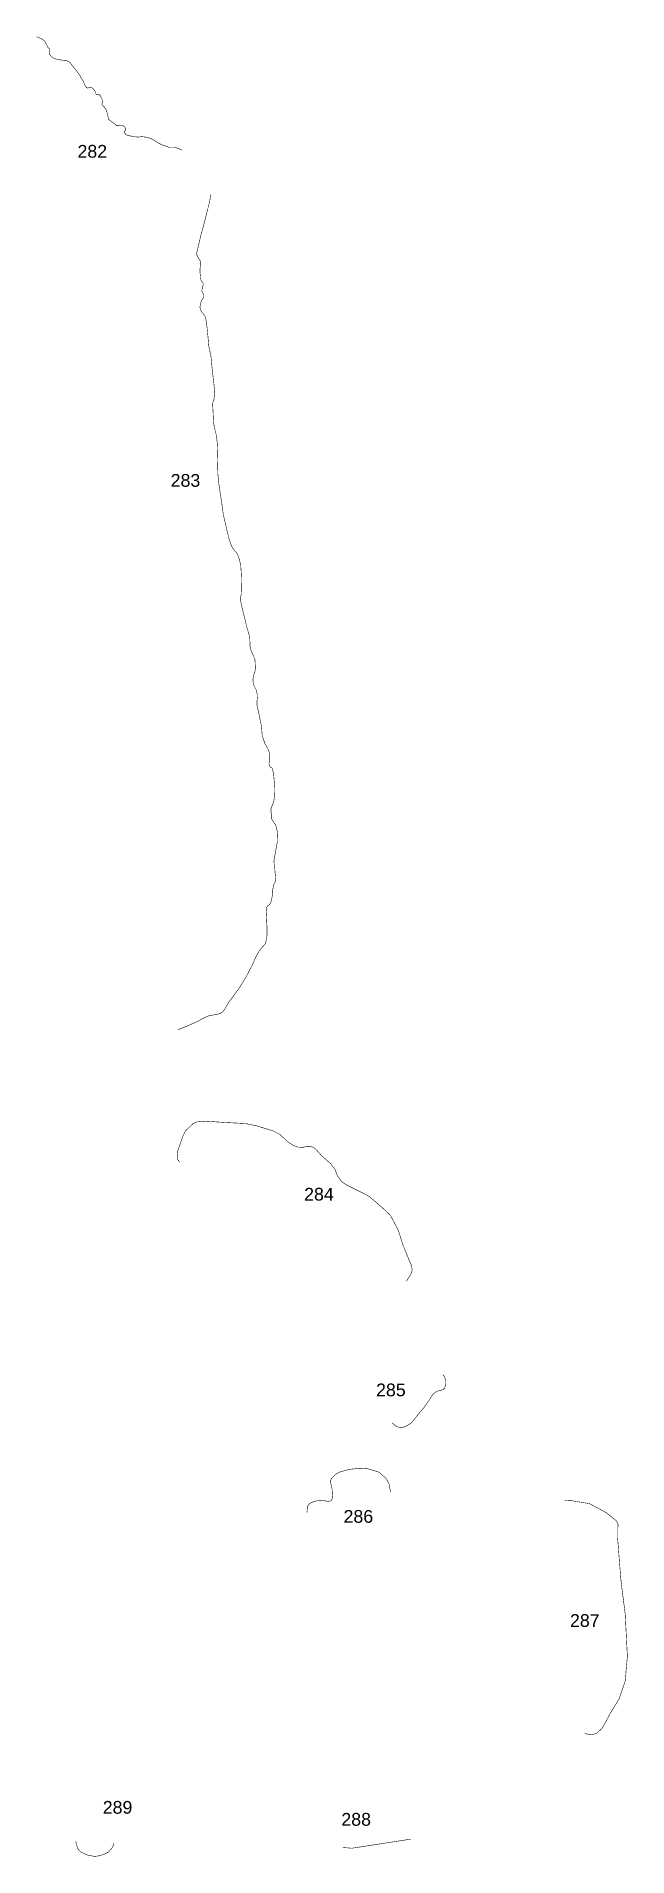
# Model space of a CAD drawing. Header units: metres. Extents: x 254121 to 358116, y 1739230 to 2227325.
# Drawn here: x 320944 to 324199, y 1836608 to 1846624 of the extents above; entities that cross this region are included whole.
import ezdxf

# ---------------------------------------------------------------- set-up
doc = ezdxf.new("R2010")
doc.units = ezdxf.units.M
doc.layers.add('NATURALLY PROTECTED', color=3, linetype='Continuous')
doc.styles.get("Standard").update_dxf_attribs({"font": 'arial.ttf'})

msp = doc.modelspace()

# ---------------------------------------------------------------- texts
at = {"char_height": 70, "attachment_point": 1}
for s, insert in [('282', (321170, 1846027)), ('283', (321683, 1844216)), ('284', (322418, 1840288)), ('285', (322814, 1839211)), ('286', (322635, 1838515)), ('287', (323882, 1837942)), ('289', (321309, 1836914)), ('288', (322623, 1836848))]:
    msp.add_mtext_dynamic_manual_height_columns(s, width=95.17, gutter_width=1, heights=[0], dxfattribs=dict(at, insert=insert))

# ---------------------------------------------------------------- linework, layer by layer
at = {"layer": 'NATURALLY PROTECTED', "const_width": 3, "flags": 128}
for points in [[(320945, 1846623), (320947, 1846622), (320956, 1846618), (320965, 1846614), (320974, 1846610), (320983, 1846604), (320990, 1846598), (320994, 1846589), (321001, 1846577), (321006, 1846566), (321009, 1846562), (321015, 1846557), (321016, 1846553), (321015, 1846547), (321014, 1846537), (321015, 1846529), (321021, 1846519), (321031, 1846509), (321042, 1846503), (321061, 1846497), (321074, 1846495), (321094, 1846493), (321102, 1846493), (321116, 1846489), (321129, 1846480), (321140, 1846465), (321164, 1846436), (321181, 1846413), (321187, 1846402), (321201, 1846380), (321211, 1846355), (321217, 1846346), (321222, 1846341), (321228, 1846340), (321235, 1846343), (321241, 1846344), (321248, 1846342), (321258, 1846335), (321263, 1846327), (321266, 1846324), (321268, 1846320), (321269, 1846316), (321269, 1846313), (321269, 1846310), (321270, 1846308), (321272, 1846306), (321275, 1846305), (321279, 1846306), (321284, 1846306), (321287, 1846305), (321291, 1846303), (321296, 1846298), (321299, 1846292), (321303, 1846285), (321306, 1846278), (321306, 1846274), (321307, 1846265), (321306, 1846258), (321305, 1846252), (321305, 1846250), (321306, 1846247), (321310, 1846243), (321317, 1846237), (321320, 1846232), (321324, 1846226), (321327, 1846221), (321330, 1846211), (321334, 1846202), (321337, 1846186), (321341, 1846174), (321342, 1846167), (321345, 1846165), (321347, 1846162), (321351, 1846160), (321355, 1846157), (321357, 1846155), (321361, 1846153), (321365, 1846150), (321370, 1846147), (321375, 1846143), (321378, 1846139), (321381, 1846136), (321383, 1846135), (321387, 1846135), (321392, 1846135), (321396, 1846135), (321400, 1846134), (321403, 1846133), (321406, 1846133), (321409, 1846134), (321413, 1846134), (321418, 1846133), (321423, 1846132), (321427, 1846129), (321430, 1846126), (321433, 1846121), (321434, 1846117), (321434, 1846112), (321433, 1846107), (321430, 1846102), (321429, 1846101), (321428, 1846100), (321429, 1846097), (321431, 1846095), (321432, 1846093), (321432, 1846091), (321432, 1846089), (321434, 1846086), (321440, 1846082), (321447, 1846079), (321457, 1846077), (321470, 1846075), (321484, 1846072), (321501, 1846070), (321510, 1846071), (321518, 1846072), (321531, 1846072), (321546, 1846070), (321563, 1846066), (321581, 1846059), (321590, 1846054), (321605, 1846044), (321616, 1846037), (321639, 1846026), (321662, 1846019), (321671, 1846015), (321678, 1846013), (321685, 1846013), (321691, 1846013), (321705, 1846013), (321722, 1846009), (321736, 1846003), (321745, 1845998)], [(321904, 1845753), (321898, 1845717), (321862, 1845575), (321849, 1845528), (321835, 1845469), (321826, 1845430), (321828, 1845420), (321834, 1845407), (321841, 1845397), (321846, 1845389), (321848, 1845379), (321848, 1845365), (321845, 1845348), (321844, 1845329), (321847, 1845306), (321848, 1845292), (321851, 1845280), (321855, 1845274), (321861, 1845268), (321862, 1845263), (321862, 1845257), (321860, 1845249), (321855, 1845228), (321855, 1845223), (321858, 1845216), (321862, 1845207), (321864, 1845200), (321864, 1845193), (321862, 1845184), (321854, 1845173), (321851, 1845165), (321845, 1845139), (321845, 1845131), (321847, 1845120), (321857, 1845103), (321866, 1845094), (321871, 1845087), (321876, 1845073), (321881, 1845044), (321889, 1844966), (321893, 1844920), (321905, 1844865), (321911, 1844799), (321922, 1844703), (321926, 1844669), (321921, 1844624), (321916, 1844613), (321914, 1844598), (321916, 1844569), (321919, 1844505), (321922, 1844482), (321928, 1844455), (321936, 1844423), (321940, 1844382), (321942, 1844334), (321941, 1844292), (321943, 1844217), (321949, 1844157), (321963, 1844066), (321972, 1844000), (321978, 1843971), (321986, 1843936), (322005, 1843857), (322019, 1843818), (322033, 1843796), (322045, 1843784), (322054, 1843769), (322062, 1843743), (322069, 1843714), (322073, 1843648), (322074, 1843580), (322073, 1843556), (322069, 1843546), (322067, 1843536), (322067, 1843523), (322071, 1843505), (322086, 1843441), (322102, 1843376), (322110, 1843348), (322116, 1843326), (322119, 1843307), (322120, 1843269), (322126, 1843244), (322136, 1843222), (322147, 1843195), (322149, 1843163), (322150, 1843140), (322145, 1843122), (322140, 1843110), (322138, 1843101), (322136, 1843084), (322138, 1843064), (322144, 1843048), (322155, 1843026), (322159, 1843008), (322160, 1842981), (322158, 1842958), (322158, 1842946), (322161, 1842928), (322167, 1842909), (322171, 1842885), (322178, 1842852), (322183, 1842830), (322185, 1842806), (322187, 1842777), (322193, 1842760), (322202, 1842733), (322213, 1842714), (322221, 1842698), (322226, 1842684), (322229, 1842666), (322228, 1842648), (322226, 1842632), (322225, 1842620), (322226, 1842613), (322232, 1842603), (322241, 1842598), (322244, 1842594), (322246, 1842581), (322250, 1842565), (322254, 1842519), (322257, 1842487), (322256, 1842449), (322250, 1842412), (322243, 1842395), (322236, 1842377), (322235, 1842366), (322236, 1842354), (322239, 1842339), (322239, 1842321), (322242, 1842312), (322251, 1842300), (322259, 1842287), (322263, 1842280), (322268, 1842257), (322273, 1842237), (322272, 1842220), (322271, 1842195), (322264, 1842159), (322261, 1842136), (322256, 1842114), (322252, 1842089), (322253, 1842069), (322256, 1842049), (322258, 1842021), (322260, 1842005), (322261, 1841989), (322259, 1841973), (322257, 1841967), (322251, 1841958), (322249, 1841950), (322245, 1841928), (322245, 1841910), (322239, 1841875), (322234, 1841857), (322228, 1841848), (322220, 1841842), (322213, 1841834), (322210, 1841824), (322209, 1841807), (322211, 1841771), (322213, 1841732), (322213, 1841694), (322214, 1841679), (322210, 1841653), (322204, 1841631), (322187, 1841612), (322172, 1841593), (322153, 1841561), (322137, 1841523), (322098, 1841448), (322056, 1841380), (322002, 1841308), (321982, 1841273), (321970, 1841257), (321960, 1841249), (321938, 1841243), (321894, 1841235), (321863, 1841222), (321834, 1841205), (321775, 1841179), (321723, 1841158)], [(321732, 1840431), (321722, 1840444), (321719, 1840459), (321722, 1840491), (321740, 1840542), (321753, 1840579), (321767, 1840604), (321789, 1840625), (321807, 1840642), (321828, 1840651), (321874, 1840655), (321978, 1840648), (322094, 1840642), (322157, 1840629), (322245, 1840602), (322281, 1840584), (322303, 1840565), (322328, 1840541), (322358, 1840522), (322384, 1840512), (322415, 1840511), (322434, 1840517), (322450, 1840517), (322472, 1840510), (322487, 1840495), (322514, 1840465), (322562, 1840423), (322588, 1840390), (322600, 1840357), (322624, 1840322), (322654, 1840303), (322726, 1840267), (322776, 1840241), (322843, 1840184), (322893, 1840137), (322936, 1840056), (322961, 1839977), (322994, 1839895), (323010, 1839859), (323013, 1839834), (323005, 1839811), (322981, 1839774)], [(323182, 1839260), (323192, 1839248), (323196, 1839231), (323197, 1839206), (323192, 1839187), (323182, 1839177), (323162, 1839172), (323147, 1839168), (323126, 1839151), (323107, 1839120), (323077, 1839078), (323043, 1839038), (323010, 1838996), (322986, 1838980), (322970, 1838972), (322954, 1838970), (322937, 1838971), (322923, 1838978), (322902, 1838995)], [(322435, 1838500), (322434, 1838504), (322436, 1838533), (322447, 1838550), (322470, 1838562), (322506, 1838569), (322536, 1838565), (322550, 1838563), (322561, 1838564), (322568, 1838568), (322573, 1838580), (322574, 1838596), (322572, 1838629), (322567, 1838651), (322564, 1838665), (322564, 1838678), (322569, 1838690), (322588, 1838709), (322616, 1838725), (322668, 1838739), (322725, 1838745), (322769, 1838742), (322827, 1838725), (322869, 1838690), (322886, 1838658), (322894, 1838612)], [(323854, 1838566), (323857, 1838568), (323894, 1838566), (323990, 1838550), (324081, 1838501), (324137, 1838456), (324146, 1838440), (324145, 1838351), (324155, 1838222), (324163, 1838125), (324186, 1837942), (324198, 1837710), (324186, 1837574), (324153, 1837477), (324103, 1837395), (324071, 1837335), (324058, 1837313), (324030, 1837287), (324001, 1837278), (323981, 1837280), (323963, 1837288)], [(323005, 1836704), (322681, 1836654), (322630, 1836658)], [(321371, 1836682), (321363, 1836660), (321341, 1836633), (321319, 1836622), (321288, 1836612), (321264, 1836609), (321223, 1836617), (321188, 1836633), (321171, 1836652), (321160, 1836692)]]:
    msp.add_lwpolyline(points, dxfattribs=at)

msp.set_redraw_order([(e.dxf.handle, doc.entitydb.next_handle()) for e in msp.query("TEXT MTEXT ATTDEF DIMENSION ARC_DIMENSION")])  # texts and dimensions are drawn at this point

doc.saveas('drawing.dxf')
